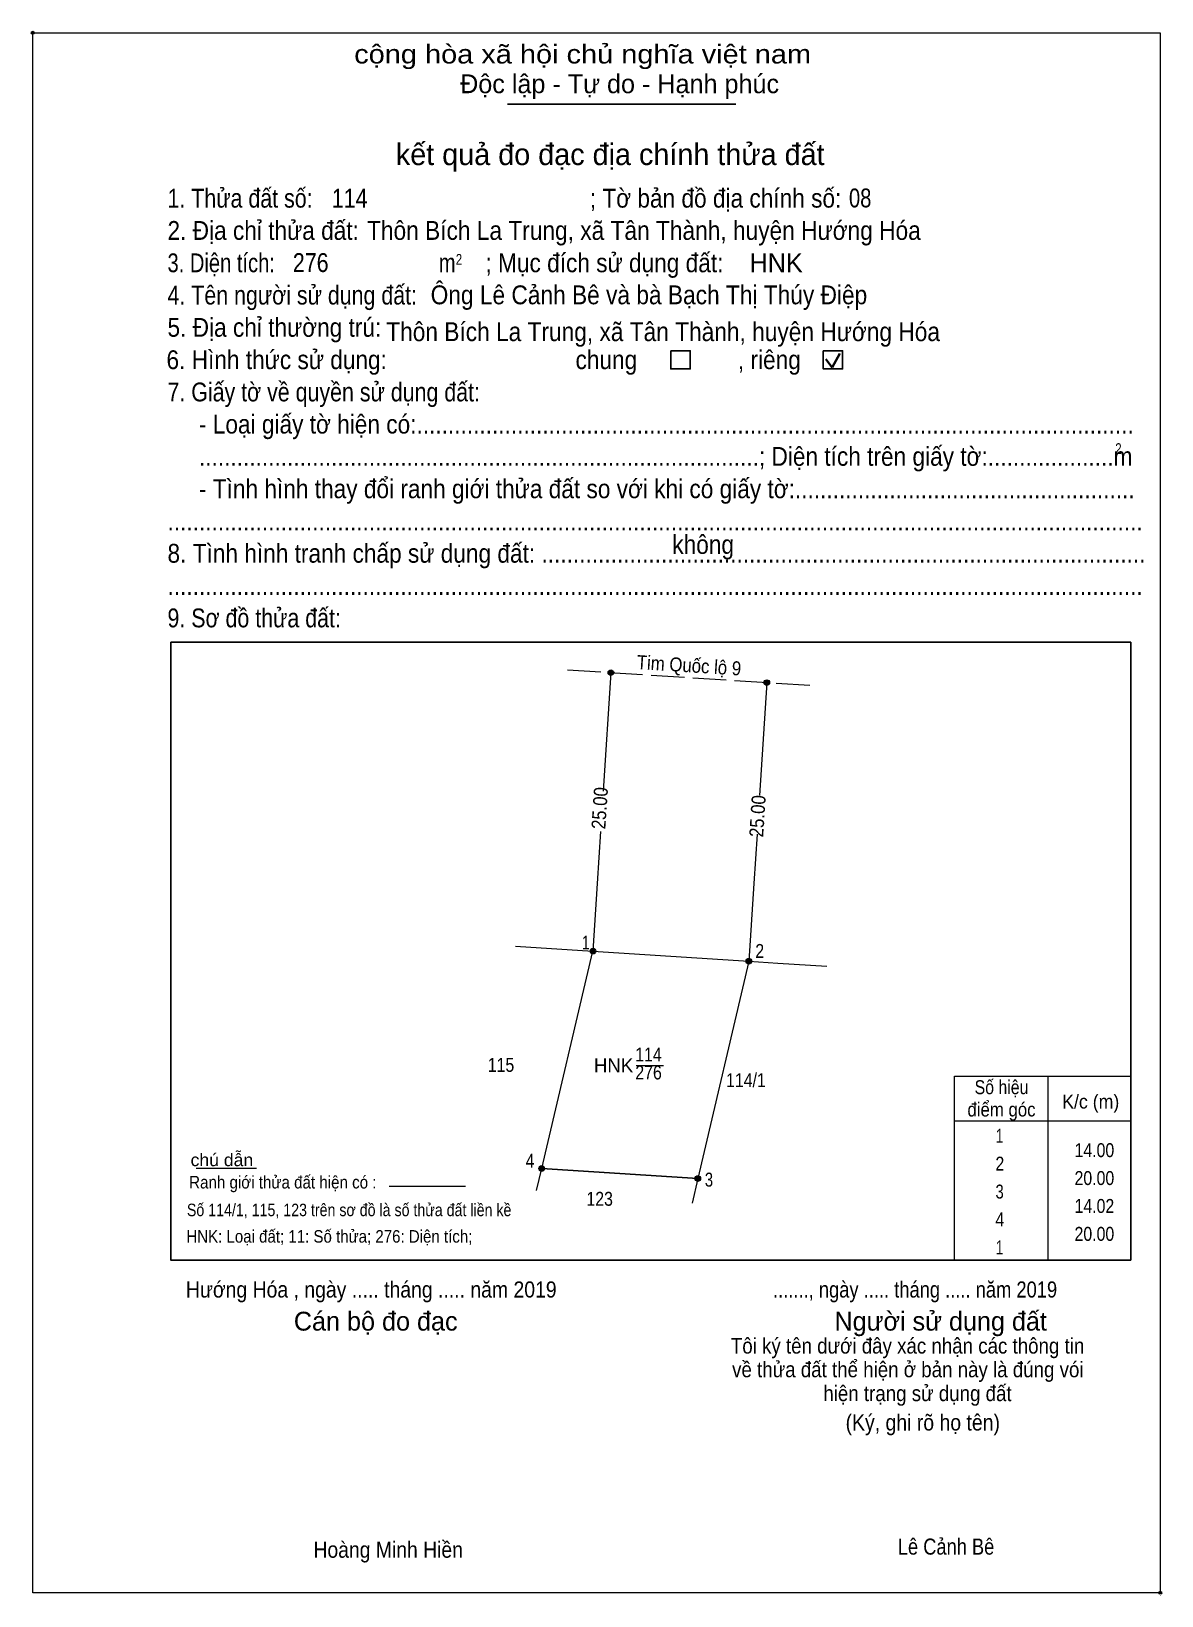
# Model space of a CAD drawing. Header units: metres. Extents: x 537998 to 538849, y 1836582 to 1836877.
# Drawn here: x 537998.3 to 538099.6, y 1836720 to 1836860.2 of the extents above; entities that cross this region are included whole.
import ezdxf
from ezdxf.enums import TextEntityAlignment as Align

# ---------------------------------------------------------------- set-up
doc = ezdxf.new("R2010")
doc.units = ezdxf.units.M
doc.header["$LTSCALE"] = 0.5
doc.header["$PDMODE"] = 32
doc.header["$PDSIZE"] = 0.25
doc.linetypes.add('LONG_DASHED', pattern=[7.5, 6, -1.5])
for name, color, linetype, lineweight in [('1', 7, 'Continuous', 13), ('10', 7, 'Continuous', 13), ('15', 7, 'Continuous', 13), ('17', 7, 'Continuous', 13), ('2', 7, 'Continuous', 13), ('6', 7, 'Continuous', 13), ('63', 7, 'Continuous', 13)]:
    doc.layers.add(name, color=color, linetype=linetype, lineweight=lineweight)

msp = doc.modelspace()

# ---------------------------------------------------------------- texts
at = {"layer": '1', "width": 0.85}
for s, p in [('114', (538053.61, 1836767.9)), ('115', (538040.395, 1836766.97)), ('276', (538053.615, 1836766.29)), ('114/1', (538062.34, 1836765.6)), ('123', (538049.235, 1836754.97))]:
    msp.add_text(s, height=1.25, dxfattribs=at).set_placement(p, align=Align.CENTER)
at = {"layer": '1'}
msp.add_text('HNK', height=1.25, dxfattribs=at).set_placement((538050.485, 1836766.92), align=Align.CENTER)
at = {"layer": '2'}
for s, height, width, p in [('cộng hòa xã hội chủ nghĩa việt nam', 1.686, 1.15, (538027.24, 1836857.3)), ('1. Thửa đất số:', 1.686, 0.85, (538010.51, 1836844.39)), ('114', 1.69, 0.85, (538025.23, 1836844.39)), ('; Tờ bản đồ địa chính số:', 1.686, 0.9, (538048.35, 1836844.39)), ('08', 1.69, 0.8, (538071.57, 1836844.41)), ('2. Địa chỉ thửa đất:', 1.686, 0.9, (538010.51, 1836841.5)), ('Thôn Bích La Trung, xã Tân Thành, huyện Hướng Hóa', 1.69, 0.9, (538028.39, 1836841.5)), ('3. Diện tích:', 1.686, 0.8, (538010.51, 1836838.6)), ('276', 1.69, 0.85, (538021.74, 1836838.62)), ('m', 1.686, 0.8, (538034.82, 1836838.6)), ('2', 0.9636, 0.8, (538036.34, 1836839.27)), ('; Mục đích sử dụng đất:', 1.686, 0.9, (538039, 1836838.6)), ('4. Tên người sử dụng đất:', 1.686, 0.85, (538010.51, 1836835.71)), ('Ông Lê Cảnh Bê và bà Bạch Thị Thúy Điệp', 1.69, 0.9, (538034.09, 1836835.73)), ('5. Địa chỉ thường trú:', 1.686, 0.9, (538010.51, 1836832.82)), ('Thôn Bích La Trung, xã Tân Thành, huyện Hướng Hóa', 1.69, 0.9, (538030.11, 1836832.43)), ('6. Hình thức sử dụng:', 1.686, 0.9, (538010.42, 1836829.92)), ('chung                , riêng', 1.686, 0.9, (538047.07, 1836829.92)), ('7. Giấy tờ về quyền sử dụng đất:', 1.686, 0.85, (538010.51, 1836827.03)), ('     - Loại giấy tờ hiện có:..................................................................................................................', 1.686, 0.9, (538010.51, 1836824.15)), ('     .........................................................................................; Diện tích trên giấy tờ:....................m', 1.686, 0.9, (538010.51, 1836821.26)), ('2', 0.9636, 0.8, (538095.43, 1836822.32)), ('     - Tình hình thay đổi ranh giới thửa đất so với khi có giấy tờ:......................................................', 1.686, 0.9, (538010.51, 1836818.36)), ('...........................................................................................................................................................', 1.686, 0.9, (538010.51, 1836815.47)), ('không', 1.687, 0.9, (538055.74, 1836813.37)), ('8. Tình hình tranh chấp sử dụng đất: ................................................................................................', 1.686, 0.9, (538010.51, 1836812.58)), ('...........................................................................................................................................................', 1.686, 0.9, (538010.51, 1836809.68)), ('9. Sơ đồ thửa đất:', 1.686, 0.85, (538010.51, 1836806.79)), ('Hướng Hóa , ngày ..... tháng ..... năm 2019', 1.444, 0.9, (538012.16, 1836746.75)), ('......., ngày ..... tháng ..... năm 2019', 1.444, 0.85, (538064.77, 1836746.75)), ('(Ký, ghi rõ họ tên)', 1.446, 0.9, (538071.27, 1836734.84)), ('Hoàng Minh Hiền', 1.44, 0.9, (538023.59, 1836723.44)), ('Lê Cảnh Bê', 1.44, 0.85, (538075.95, 1836723.72))]:
    msp.add_text(s, height=height, dxfattribs=dict(at, width=width)).set_placement(p)
for s, height, p in [('Độc lập - Tự do - Hạnh phúc', 1.686, (538036.73, 1836854.64)), ('HNK', 1.69, (538062.66, 1836838.6)), ('Cán bộ đo đạc', 1.687, (538021.83, 1836743.79)), ('Người sử dụng đất', 1.686, (538070.27, 1836743.79))]:
    msp.add_text(s, height=height, dxfattribs=at).set_placement(p)
for s, height, p in [('kết quả đo đạc địa chính thửa đất', 1.928, (538050.18, 1836848.2)), ('.', 0.4819, (538099.4687, 1836720.04))]:
    msp.add_text(s, height=height, dxfattribs=at).set_placement(p, align=Align.CENTER)
at = {"layer": '2', "width": 0.9}
for s, p in [('Tôi ký tên dưới đây xác nhận các thông tin', (538076.825, 1836741.73)), ('về thửa đất thể hiện ở bản này là đúng vói', (538076.845, 1836739.61)), ('hiện trạng sử dụng đất', (538077.71, 1836737.47))]:
    msp.add_text(s, height=1.393, dxfattribs=at).set_placement(p, align=Align.CENTER)
at = {"layer": '6'}
for s, height, width, p in [('chú dẫn', 1.123, 1.05, (538012.58, 1836758.52)), ('Ranh giới thửa đất hiện có :', 1.126, 0.9, (538012.45, 1836756.52)), ('Số 114/1, 115, 123 trên sơ đồ là số thửa đất liền kề', 1.12, 0.85, (538012.25, 1836754.04)), ('HNK: Loại đất; 11: Số thửa; 276: Diện tích;', 1.12, 0.9, (538012.2, 1836751.67))]:
    msp.add_text(s, height=height, dxfattribs=dict(at, width=width)).set_placement(p)
at = {"layer": '63', "width": 0.9}
for s, rotation, p in [('Tim Quốc lộ 9', 356.356, (538057.2003, 1836802.7662)), ('25.00', 86.307, (538049.8597, 1836790.5547)), ('25.00', 86.307, (538063.9997, 1836789.8347))]:
    msp.add_text(s, height=1.25, rotation=rotation, dxfattribs=at).set_placement(p, align=Align.CENTER)
at = {"layer": '63'}
for s, width, p in [(' 1', 0.75, (538048.34, 1836777.93)), (' 2', 0.85, (538063.97, 1836777.17)), ('14.00', 0.85, (538095.34, 1836759.33)), (' 4', 0.85, (538043.39, 1836758.38)), (' 3', 0.8, (538059.4, 1836756.69)), ('20.00', 0.85, (538095.34, 1836756.83)), ('14.02', 0.85, (538095.34, 1836754.33)), ('20.00', 0.85, (538095.34, 1836751.83))]:
    msp.add_text(s, height=1.25, dxfattribs=dict(at, width=width)).set_placement(p, align=Align.RIGHT)
for s, width, p in [('Số hiệu', 0.85, (538085.24, 1836764.97)), ('điểm góc', 0.9, (538085.24, 1836762.97)), ('K/c (m)', 0.95, (538093.235, 1836763.68)), (' 1', 0.75, (538084.89, 1836760.62)), (' 2', 0.85, (538084.895, 1836758.12)), (' 3', 0.8, (538084.885, 1836755.62)), (' 4', 0.85, (538084.89, 1836753.12)), (' 1', 0.75, (538084.89, 1836750.62))]:
    msp.add_text(s, height=1.25, dxfattribs=dict(at, width=width)).set_placement(p, align=Align.CENTER)

# ---------------------------------------------------------------- hatches: boundary and pattern name
at = {"layer": '63'}
for points in [[(538050.49, 1836802.73, 1), (538049.99, 1836802.73, 1)], [(538064.46, 1836801.84, 1), (538063.96, 1836801.84, 1)], [(538048.88, 1836777.78, 1), (538048.38, 1836777.78, 1)], [(538062.85, 1836776.88, 1), (538062.35, 1836776.88, 1)], [(538044.29, 1836758.31, 1), (538043.79, 1836758.31, 1)], [(538058.28, 1836757.41, 1), (538057.78, 1836757.41, 1)]]:
    msp.add_hatch(color=256, dxfattribs=at).paths.add_polyline_path(points)

# ---------------------------------------------------------------- linework, layer by layer
at = {"layer": '1'}
msp.add_lwpolyline([(538048.63, 1836777.78), (538062.6, 1836776.88), (538058.03, 1836757.41), (538044.04, 1836758.31)], close=True, dxfattribs=at)
at = {"layer": '10'}
msp.add_lwpolyline([(538043.58, 1836756.34), (538044.04, 1836758.31), (538048.63, 1836777.78)], dxfattribs=at)
at = {"layer": '15', "linetype": 'LONG_DASHED'}
msp.add_line((538046.35, 1836802.98), (538068.49, 1836801.57), dxfattribs=at)
at = {"layer": '15'}
for p, q in [((538050.24, 1836802.73), (538049.55, 1836792.11)), ((538064.21, 1836801.84), (538063.56, 1836791.73)), ((538049.32, 1836788.49), (538049.02, 1836783.83)), ((538063.34, 1836788.26), (538063.05, 1836783.83)), ((538049.02, 1836783.83), (538048.63, 1836777.78)), ((538063.05, 1836783.83), (538062.6, 1836776.88)), ((538062.6, 1836776.88), (538065.21, 1836776.71)), ((538065.21, 1836776.71), (538069.58, 1836776.43)), ((538044.04, 1836758.31), (538058.03, 1836757.41))]:
    msp.add_line(p, q, dxfattribs=at)
for points in [[(538041.69, 1836778.23), (538048.63, 1836777.78), (538062.6, 1836776.88)], [(538062.6, 1836776.88), (538058.03, 1836757.41), (538057.52, 1836755.22)]]:
    msp.add_lwpolyline(points, dxfattribs=at)
at = {"layer": '17'}
msp.add_line((538013.08, 1836758.35), (538018.49, 1836758.35), dxfattribs=at)
at = {"layer": '2', "lineweight": 25}
for p, q in [((538040.99, 1836853.65), (538061.42, 1836853.65)), ((538010.82, 1836805.46), (538096.84, 1836805.46)), ((538096.84, 1836805.46), (538096.84, 1836750.09))]:
    msp.add_line(p, q, dxfattribs=at)
at = {"layer": '2', "lineweight": 35}
for p, q in [((538069.49, 1836830.81), (538070.06, 1836830.07)), ((538070.06, 1836830.07), (538070.76, 1836831.32))]:
    msp.add_line(p, q, dxfattribs=at)
at = {"layer": '2'}
msp.add_lwpolyline([(537998.43, 1836860.06), (538099.47, 1836860.06), (538099.47, 1836720.31), (537998.43, 1836720.31)], close=True, dxfattribs=at)
at = {"layer": '2', "lineweight": 25}
for points in [[(538055.61, 1836831.56), (538057.35, 1836831.56), (538057.35, 1836829.94), (538055.61, 1836829.94)], [(538069.26, 1836831.56), (538071, 1836831.56), (538071, 1836829.94), (538069.26, 1836829.94)]]:
    msp.add_lwpolyline(points, close=True, dxfattribs=at)
msp.add_lwpolyline([(538096.84, 1836750.09), (538010.82, 1836750.09), (538010.82, 1836805.46)], dxfattribs=at)
at = {"layer": '2'}
for p in [(537998.43, 1836860.06), (538099.47, 1836720.31)]:
    msp.add_point(p, dxfattribs=at)
at = {"layer": '6'}
msp.add_line((538030.36, 1836756.73), (538037.2, 1836756.73), dxfattribs=at)
at = {"layer": '63'}
for p, q in [((538052.51, 1836767.54), (538054.94, 1836767.54)), ((538081.04, 1836766.59), (538096.84, 1836766.59)), ((538089.39, 1836766.59), (538089.39, 1836750.09)), ((538096.84, 1836766.59), (538096.84, 1836750.09)), ((538081.04, 1836762.59), (538096.84, 1836762.59))]:
    msp.add_line(p, q, dxfattribs=at)
msp.add_lwpolyline([(538096.84, 1836750.09), (538081.04, 1836750.09), (538081.04, 1836766.59)], dxfattribs=at)
for centre in [(538050.24, 1836802.73), (538064.21, 1836801.84), (538048.63, 1836777.78), (538062.6, 1836776.88), (538044.04, 1836758.31), (538058.03, 1836757.41)]:
    msp.add_circle(centre, 0.25, dxfattribs=at)

msp.set_redraw_order([(e.dxf.handle, doc.entitydb.next_handle()) for e in msp.query("TEXT MTEXT ATTDEF DIMENSION ARC_DIMENSION")])  # texts and dimensions are drawn at this point

doc.saveas('drawing.dxf')
